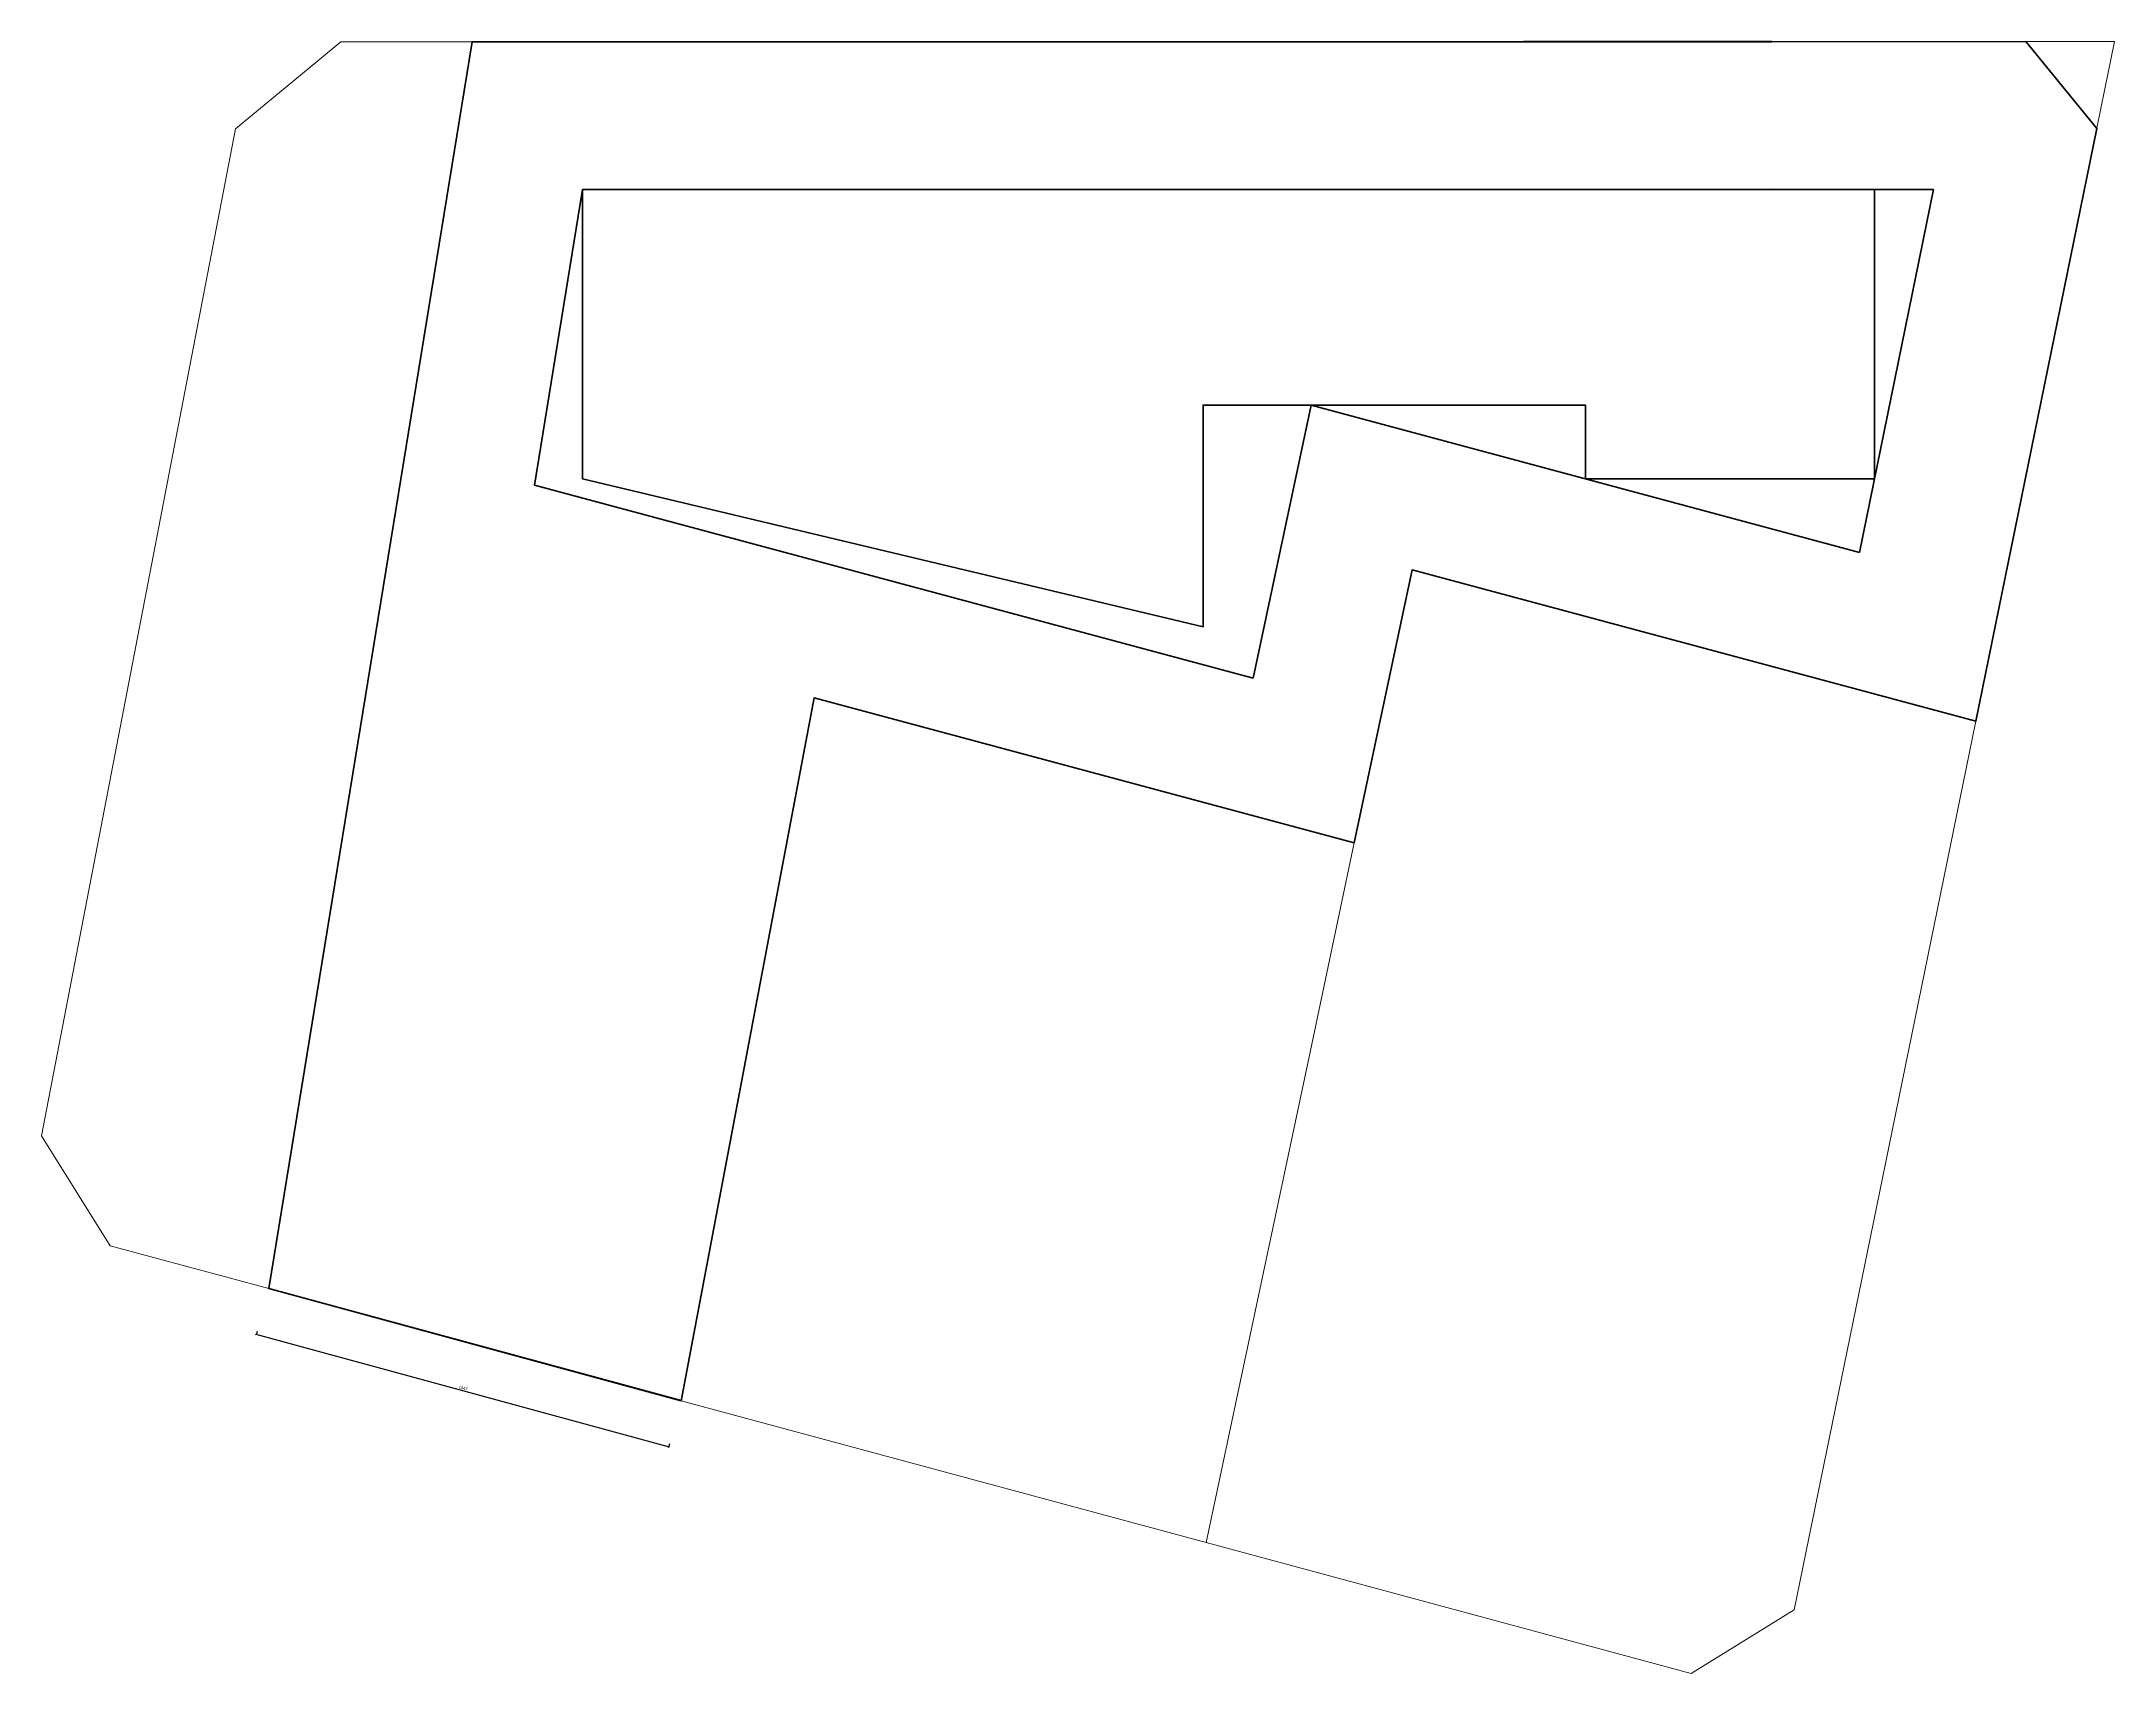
# Model space of a CAD drawing. Header units: centimetres. Extents: x 562865 to 1310255, y -148070 to 32737.
# Drawn here: x 686377 to 693395, y -122601 to -117077 of the extents above; entities that cross this region are included whole.
import ezdxf

# ---------------------------------------------------------------- set-up
doc = ezdxf.new("R2010")
doc.units = ezdxf.units.CM
doc.header["$LTSCALE"] = 2.5
doc.layers.get('0').update_dxf_attribs({"color": 86})
for name, color, linetype, lineweight in [('DUVAR', 4, 'Continuous', 30), ('PL_KONUT', 23, 'Continuous', 9), ('PL_PARK', 3, 'Continuous', 9), ('SINIR_FONKSIYON', 18, 'Continuous', 0), ('Z_ADAPARSEL_PL', 7, 'Continuous', 0)]:
    doc.layers.add(name, color=color, linetype=linetype, lineweight=lineweight)
doc.styles.add('PINAR', font='comic.ttf')
doc.dimstyles.new('TEMİZ ÖLÇÜ', dxfattribs={"dimtxt": 10, "dimasz": 5, "dimexe": 1.8, "dimexo": 0.625, "dimgap": 3, "dimtad": 1, "dimdec": 0, "dimrnd": 0.5, "dimzin": 1, "dimdsep": 46, "dimtxsty": 'PINAR', "dimblk": 'OBLIQUE', "dimcen": 0.9, "dimdle": 2, "dimclrd": 256, "dimclre": 256, "dimclrt": 7, "dimadec": 0, "dimazin": 0, "dimtfac": 1, "dimtdec": 0, "dimtofl": 0, "dimtmove": 2, "dimatfit": 2, "dimfxl": 10, "dimfxlon": 1, "dimlwd": -1, "dimlwe": -1, "dimarcsym": 0})

# ---------------------------------------------------------------- blocks, each defined once
blk = doc.blocks.new('_Oblique')
at = {"color": 0, "linetype": 'ByBlock', "lineweight": -2}
blk.add_line((-0.5, -0.5), (0.5, 0.5), dxfattribs=at)
blk = doc.blocks.new('*D940')
at = {"layer": 'Defpoints', "color": 0}
for p in [(687146.7, -121297.6), (688542.5, -121677.1), (688500.2, -121832.5)]:
    blk.add_point(p, dxfattribs=at)
at = {"layer": 'DUVAR'}
for p, q in [((687102.5, -121452.5), (688502.2, -121833)), ((687107.1, -121443.3), (687104, -121454.7)), ((688502.9, -121822.8), (688499.8, -121834.2))]:
    blk.add_line(p, q, dxfattribs=at)
at = {"layer": 'DUVAR', "linetype": 'ByBlock', "xscale": 5, "yscale": 5, "zscale": 5}
for p, rotation in [((687104.5, -121453), 164.7887502893843), ((688500.2, -121832.5), 344.7887502893842)]:
    blk.add_blockref('_Oblique', p, dxfattribs=dict(at, rotation=rotation))
at = {"layer": 'DUVAR', "color": 7, "lineweight": 120, "insert": (687804.6, -121634.5), "char_height": 10, "attachment_point": 5, "rotation": 344.78875, "style": 'PINAR'}
blk.add_mtext('1447', dxfattribs=at)

msp = doc.modelspace()

# ---------------------------------------------------------------- linework, layer by layer
at = {"layer": 'DUVAR', "color": 6, "lineweight": 120}
for p, q in [((687834.8, -117077.3), (687146.7, -121297.6)), ((691394.3, -117077.3), (687834.8, -117077.3)), ((692235.1, -117076.9), (691394.3, -117077.1)), ((691394.3, -117077.1), (691394.3, -117077.1)), ((691394.3, -117077.1), (691394.3, -117077.3)), ((692235.1, -117077.3), (692235.1, -117076.9)), ((693094.6, -117077.2), (692235.1, -117077.3)), ((693334.6, -117371.1), (693094.6, -117077.2)), ((692925.4, -119377.4), (693334.6, -117371.1)), ((688209.2, -117577.3), (688046, -118578.6)), ((691394.3, -117577.3), (688209.2, -117577.3)), ((692587.8, -117577.3), (691216.4, -117577.3)), ((692235.2, -117576.9), (691394.4, -117577.1)), ((692782.3, -117577.3), (692235.2, -117577.3)), ((692531.7, -118805.8), (692782.3, -117577.3)), ((690479, -119231.7), (690675.3, -118307.5)), ((690675.3, -118307.5), (692531.7, -118805.8)), ((688046, -118578.6), (690479, -119231.7)), ((690820.6, -119789.4), (691016.9, -118865.1)), ((691016.9, -118865.1), (692925.4, -119377.4)), ((688542.9, -121677.2), (688992.8, -119298.7)), ((688992.8, -119298.7), (690820.6, -119789.4)), ((687146.7, -121297.6), (688542.5, -121677.1)), ((688542.5, -121677.1), (688542.9, -121677.2))]:
    msp.add_line(p, q, dxfattribs=at)
for points in [[(693334.6, -117371.1), (693094.6, -117077.2), (692235.1, -117077.3), (687834.8, -117077.3), (687146.7, -121297.6), (688542.9, -121677.2), (688992.8, -119298.7), (690820.6, -119789.4), (691016.9, -118865.1), (692925.4, -119377.4)], [(692582.6, -117577.3), (692235.2, -117577.3), (692235.2, -117577.3), (691394.3, -117577.3), (691394.3, -117577.3), (688209.2, -117577.3), (688209.2, -118307.5), (688209.2, -118557.5), (690309.2, -119057.5), (690309.2, -118307.5), (691603.5, -118307.5), (691603.5, -118556.6), (692582.6, -118556.6)]]:
    msp.add_lwpolyline(points, close=True, dxfattribs=at)
at = {"layer": 'PL_KONUT'}
msp.add_polyline3d([(693334.6, -117371.1, 0), (692925.4, -119377.4, 0), (692588.9, -121023.3, 0), (692310.8, -122385.2, 0), (691961.1, -122600.7, 0), (690320.2, -122156.7, 0), (688542.9, -121677.2, 0), (687146.7, -121297.6, 0), (687834.8, -117077.3, 0), (692235.1, -117077.3, 0), (693094.6, -117077.2, 0), (693334.6, -117371.1, 0)], close=True, dxfattribs=at)
at = {"layer": 'PL_PARK'}
msp.add_polyline3d([(686377.3, -120781.3, 0), (687034.3, -117371.9, 0), (687391.1, -117077.3, 0), (687834.8, -117077.3, 0), (687146.7, -121297.6, 0), (686610.3, -121153.6, 0), (686377.3, -120781.3, 0)], close=True, dxfattribs=at)
at = {"layer": 'SINIR_FONKSIYON'}
msp.add_line((687146.7, -121297.6), (687834.8, -117077.3), dxfattribs=at)
at = {"layer": 'Z_ADAPARSEL_PL', "color": 1}
for p, q in [((689413.9, -117077.4), (691394.3, -117077.1)), ((691394.3, -117077.1), (693394.7, -117076.6)), ((691394.3, -117077.1), (691394.3, -117077.1)), ((693394.7, -117076.6), (692925.4, -119377.4)), ((693394.7, -117076.6), (693394.7, -117076.6)), ((691016.9, -118865.1), (690820.6, -119789.4)), ((692925.4, -119377.4), (691016.9, -118865.1)), ((688542.9, -121677.2), (688992.8, -119298.7)), ((688992.8, -119298.7), (690820.6, -119789.4)), ((690820.6, -119789.4), (688992.8, -119298.7)), ((690820.6, -119789.4), (690668.3, -120513.8)), ((690820.6, -119789.4), (690820.6, -119789.4)), ((690668.3, -120513.8), (690320.2, -122156.7)), ((690320.2, -122156.7), (688542.9, -121677.2))]:
    msp.add_line(p, q, dxfattribs=at)

# ---------------------------------------------------------------- dimensions: what is measured, and where the dimension line sits
at = {"layer": 'DUVAR', "color": 6, "lineweight": 120}
dim = msp.add_aligned_dim(p1=(687146.7, -121297.6), p2=(688542.5, -121677.1), distance=-161, dimstyle='TEMİZ ÖLÇÜ', override={"dimarcsym": 1}, dxfattribs=at)
dim.commit()
dim.dimension.update_dxf_attribs({"geometry": '*D940', "text_midpoint": (687804.6, -121634.5)})

doc.saveas('drawing.dxf')
